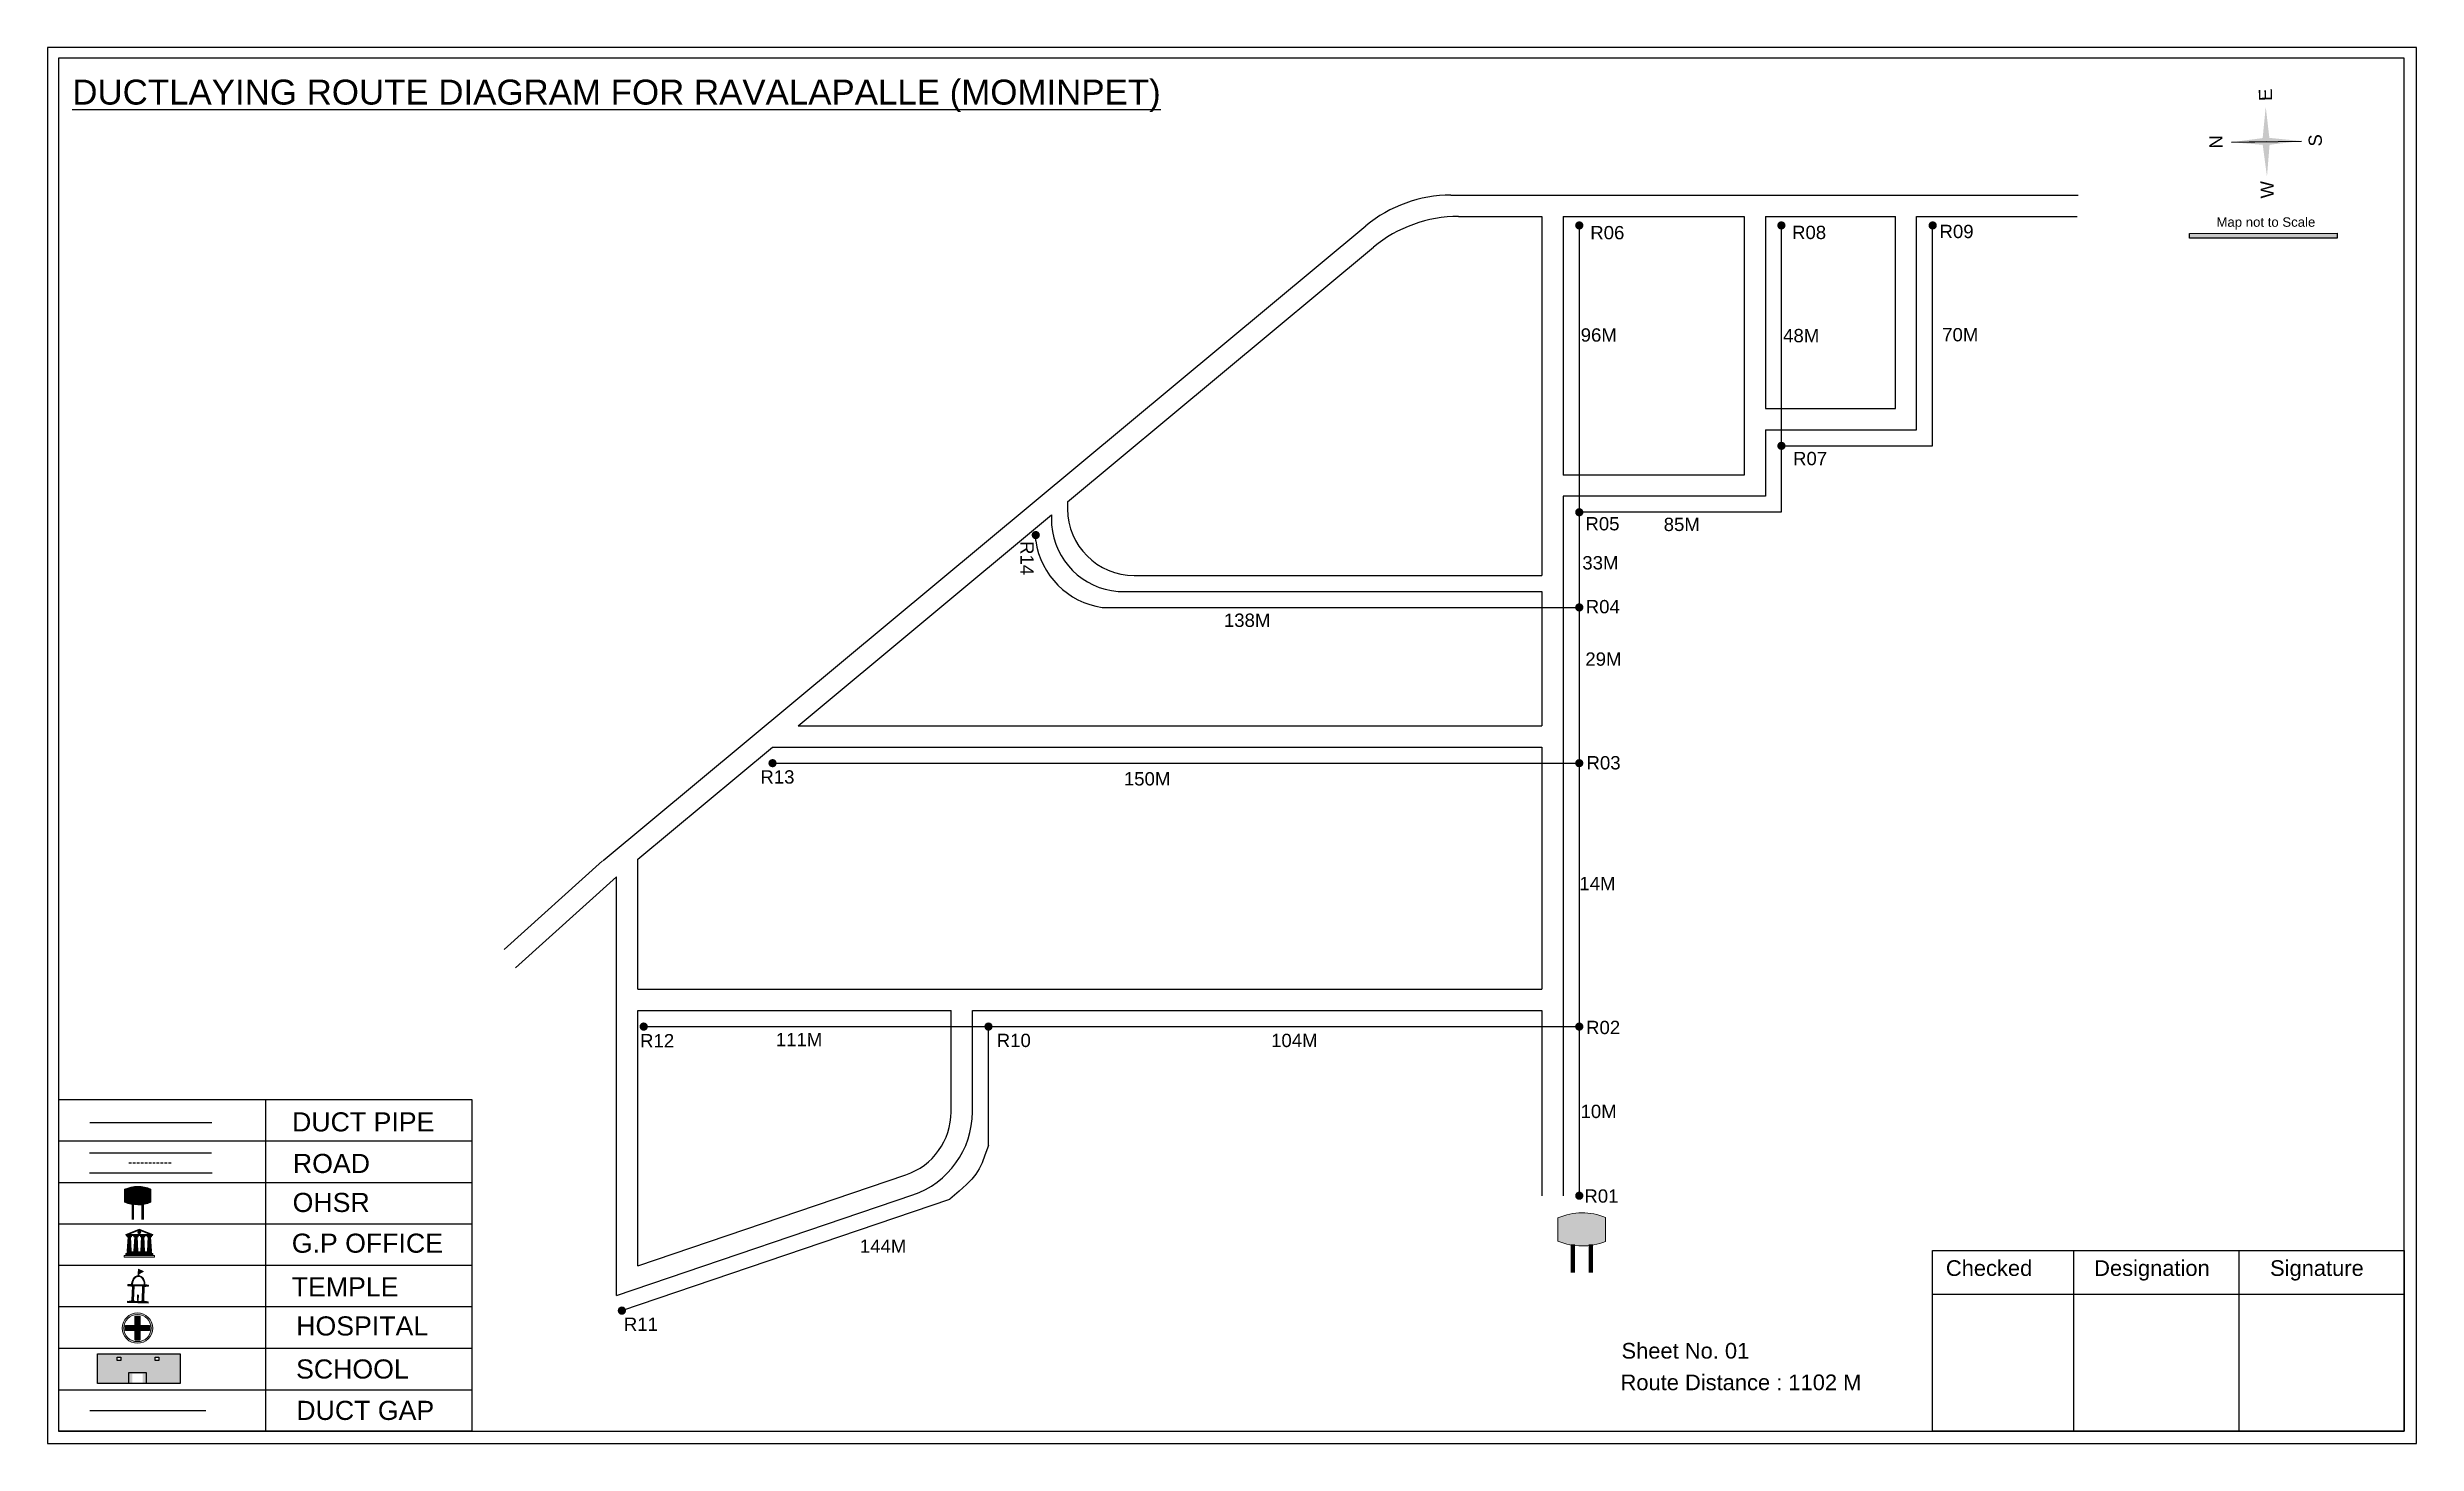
# Model space of a CAD drawing. Header units: inches. Extents: x 650 to 5493, y 229 to 773.
# Drawn here: x 2394 to 3284, y 249 to 773 of the extents above; entities that cross this region are included whole.
import ezdxf

# ---------------------------------------------------------------- set-up
doc = ezdxf.new("R2010")
doc.units = ezdxf.units.IN
doc.header["$MEASUREMENT"] = 0
doc.linetypes.add('DASHEDX2', pattern=[1.5, 1, -0.5])
for name, color, linetype in [('LANDMARK', 7, 'Continuous'), ('OHT', 7, 'Continuous'), ('pipe', 5, 'Continuous')]:
    doc.layers.add(name, color=color, linetype=linetype)
doc.styles.get("Standard").update_dxf_attribs({"font": 'arial.ttf'})

msp = doc.modelspace()

# ---------------------------------------------------------------- texts
at = {"color": 242, "true_color": 0xcd2027}
msp.add_text('%%UDUCTLAYING ROUTE DIAGRAM FOR RAVALAPALLE (MOMINPET)', height=9.375, dxfattribs=at).set_placement((2403.55, 751.55))
for s, height, rotation, p in [('E', 4.95, 91.00631, (3230.05, 752.94)), ('N', 4.95, 91.00631, (3211.46, 735.1)), ('S', 4.95, 91.00631, (3248.75, 735.84)), ('W', 4.95, 91.00631, (3230.69, 716.35)), ('R14', 5, 270, (2759.78, 587.59))]:
    msp.add_text(s, height=height, rotation=rotation).set_placement(p)
for s, height, p in [('R06', 5, (2973.86, 700.94)), ('R08', 5, (3049.66, 701.03)), ('R09', 5, (3105.07, 701.39)), ('Map not to Scale', 3.5424, (3209.13, 705.65)), ('70M', 5, (3106.08, 662.61)), ('96M', 5, (2970.26, 662.5)), ('48M', 5, (3046.31, 662.27)), ('R07', 5, (3050.04, 616.08)), ('R05', 5, (2972.04, 591.6)), ('85M', 5, (3001.44, 591.35)), ('33M', 5, (2970.88, 576.92)), ('R04', 5, (2972.16, 560.45)), ('138M', 5, (2836.21, 555.34)), ('29M', 5, (2972.01, 540.75)), ('R13', 5, (2662.06, 496.48)), ('150M', 5, (2798.63, 495.77)), ('R03', 5, (2972.44, 501.8)), ('14M', 5, (2969.77, 456.44)), ('R12', 5, (2616.85, 397.39)), ('111M', 5, (2667.84, 397.83)), ('R10', 5, (2750.86, 397.51)), ('104M', 5, (2853.94, 397.5)), ('R02', 5, (2972.28, 402.37)), ('10M', 5, (2970.2, 370.84)), ('DUCT PIPE', 7.178, (2486.11, 365.81)), ('ROAD ', 7.178, (2486.42, 350.2)), ('OHSR', 7.178, (2486.32, 335.54)), ('R01', 5, (2971.64, 339.05)), ('G.P OFFICE', 7.178, (2486, 320.24)), ('144M', 5, (2699.42, 320.21)), ('Checked', 5.886, (3107.47, 311.53)), ('Designation', 5.886, (3163.17, 311.53)), ('Signature', 5.886, (3229.27, 311.53)), ('TEMPLE', 7.178, (2485.99, 303.83)), ('HOSPITAL', 7.178, (2487.67, 289.15)), ('R11', 5, (2610.77, 290.88)), ('Sheet No. 01', 5.886, (2985.6, 280.47)), ('SCHOOL', 7.178, (2487.61, 272.98)), ('Route Distance : 1102 M', 5.886, (2985.23, 268.6)), ('DUCT GAP', 7.178, (2487.71, 257.43))]:
    msp.add_text(s, height=height).set_placement(p)

# ---------------------------------------------------------------- blocks, each defined once
blk = doc.blocks.new('OHT')
at = {"linetype": 'Continuous', "lineweight": 0, "true_color": 0x0ffffc}
blk.add_hatch(color=4, dxfattribs=at).paths.add_polyline_path([(0.012, 1), (0, 1, 0.101323), (-0.4, 0.916), (-0.4, 0.525, 0.194075), (0.399, 0.521), (0.399, 0.921, 0.097877)])
at = {"color": 4, "linetype": 'Continuous', "lineweight": 0, "true_color": 0x0ffffc, "flags": 128}
for points in [[(-0.4, 0.525), (-0.4, 0.916)], [(0.399, 0.521), (0.399, 0.921)]]:
    blk.add_lwpolyline(points, dxfattribs=at)
at = {"color": 4, "linetype": 'Continuous', "lineweight": 0, "true_color": 0x0ffffc, "const_width": 0.075, "flags": 128}
for points in [[(-0.15, 0), (-0.15, 0.475)], [(0.15, 0), (0.15, 0.473)]]:
    blk.add_lwpolyline(points, dxfattribs=at)
at = {"color": 4, "linetype": 'Continuous', "lineweight": 0, "true_color": 0x0ffffc}
for centre, radius, start, end in [((0.006, -0.019), 1.019, 67.3109, 113.4711), ((0.004, 1.513), 1.068, 247.7682, 291.7007)]:
    blk.add_arc(centre, radius, start, end, dxfattribs=at)
blk = doc.blocks.new('Government_Office')
at = {"linetype": 'Continuous', "lineweight": 0, "true_color": 0xff0000}
h = blk.add_hatch(color=1, dxfattribs=at)
h.paths.add_polyline_path([(0.44, 0.72), (0.45, 0.75), (0, 0.93), (-0.45, 0.75), (-0.44, 0.72)])
h.paths.add_polyline_path([(0.355, 0.75), (-0.355, 0.75), (0, 0.9)], flags=16)
h.paths.add_polyline_path([(0, 0.778, -1), (0, 0.872, -1)], flags=0)
h = blk.add_hatch(color=1, dxfattribs=at)
edge = h.paths.add_edge_path()
edge.add_arc((0, 0.825), 0.0467, 90, 270)
edge.add_arc((0, 0.825), 0.0467, 270, 450)
for points in [[(-0.5, 0.05), (0.5, 0.05), (0.5, 0), (-0.5, 0)], [(-0.45, 0.075), (-0.45, 0.12), (0.45, 0.12), (0.45, 0.075)], [(-0.4, 0.14), (-0.4, 0.18), (0.4, 0.18), (0.4, 0.14)]]:
    blk.add_hatch(color=1, dxfattribs=at).paths.add_polyline_path(points)
h = blk.add_hatch(color=1, dxfattribs=at)
edge = h.paths.add_edge_path()
edge.add_line((-0.27, 0.195), (-0.295, 0.675))
edge.add_line((-0.295, 0.675), (-0.29, 0.675))
edge.add_arc((-0.278, 0.688), 0.0176, 225.30401, 441.56588)
edge.add_line((-0.275, 0.705), (-0.395, 0.705))
edge.add_arc((-0.392, 0.688), 0.0176, 98.43412, 314.69599)
edge.add_line((-0.38, 0.675), (-0.375, 0.675))
edge.add_line((-0.375, 0.675), (-0.4, 0.195))
edge.add_line((-0.4, 0.195), (-0.27, 0.195))
h = blk.add_hatch(color=1, dxfattribs=at)
edge = h.paths.add_edge_path()
edge.add_line((-0.047, 0.195), (-0.072, 0.675))
edge.add_line((-0.072, 0.675), (-0.067, 0.675))
edge.add_arc((-0.054, 0.688), 0.0176, 225.30401, 441.56588)
edge.add_line((-0.052, 0.705), (-0.172, 0.705))
edge.add_arc((-0.169, 0.688), 0.0176, 98.43412, 314.69599)
edge.add_line((-0.157, 0.675), (-0.152, 0.675))
edge.add_line((-0.152, 0.675), (-0.177, 0.195))
edge.add_line((-0.177, 0.195), (-0.047, 0.195))
h = blk.add_hatch(color=1, dxfattribs=at)
edge = h.paths.add_edge_path()
edge.add_line((0.177, 0.195), (0.152, 0.675))
edge.add_line((0.152, 0.675), (0.157, 0.675))
edge.add_arc((0.169, 0.688), 0.0176, 225.30401, 441.56588)
edge.add_line((0.172, 0.705), (0.052, 0.705))
edge.add_arc((0.054, 0.688), 0.0176, 98.43412, 314.69599)
edge.add_line((0.067, 0.675), (0.072, 0.675))
edge.add_line((0.072, 0.675), (0.047, 0.195))
edge.add_line((0.047, 0.195), (0.177, 0.195))
h = blk.add_hatch(color=1, dxfattribs=at)
edge = h.paths.add_edge_path()
edge.add_line((0.4, 0.195), (0.375, 0.675))
edge.add_line((0.375, 0.675), (0.38, 0.675))
edge.add_arc((0.392, 0.688), 0.0176, 225.30401, 441.56588)
edge.add_line((0.395, 0.705), (0.275, 0.705))
edge.add_arc((0.278, 0.688), 0.0176, 98.43412, 314.69599)
edge.add_line((0.29, 0.675), (0.295, 0.675))
edge.add_line((0.295, 0.675), (0.27, 0.195))
edge.add_line((0.27, 0.195), (0.4, 0.195))
at = {"color": 1, "linetype": 'Continuous', "lineweight": 0, "true_color": 0xff0000, "flags": 128}
for points in [[(-0.45, 0.75), (-0.44, 0.72), (0.44, 0.72), (0.45, 0.75), (0, 0.93)], [(-0.355, 0.75), (0.355, 0.75), (0, 0.9)], [(-0.5, 0.05), (0.5, 0.05), (0.5, 0), (-0.5, 0)], [(-0.45, 0.075), (-0.45, 0.12), (0.45, 0.12), (0.45, 0.075)], [(-0.4, 0.14), (-0.4, 0.18), (0.4, 0.18), (0.4, 0.14)]]:
    blk.add_lwpolyline(points, close=True, dxfattribs=at)
for points in [[(0, 0.872, 1), (0, 0.778, 1)], [(-0.27, 0.195), (-0.295, 0.675), (-0.29, 0.675, 1.379694), (-0.275, 0.705), (-0.395, 0.705, 1.379694), (-0.38, 0.675), (-0.375, 0.675), (-0.4, 0.195)], [(-0.047, 0.195), (-0.072, 0.675), (-0.067, 0.675, 1.379694), (-0.052, 0.705), (-0.172, 0.705, 1.379694), (-0.157, 0.675), (-0.152, 0.675), (-0.177, 0.195)], [(0.177, 0.195), (0.152, 0.675), (0.157, 0.675, 1.379694), (0.172, 0.705), (0.052, 0.705, 1.379694), (0.067, 0.675), (0.072, 0.675), (0.047, 0.195)], [(0.4, 0.195), (0.375, 0.675), (0.38, 0.675, 1.379694), (0.395, 0.705), (0.275, 0.705, 1.379694), (0.29, 0.675), (0.295, 0.675), (0.27, 0.195)]]:
    blk.add_lwpolyline(points, format="xyb", close=True, dxfattribs=at)
blk = doc.blocks.new('Temple')
at = {"linetype": 'Continuous', "lineweight": 0, "true_color": 0xff0000}
h = blk.add_hatch(color=1, dxfattribs=at)
edge = h.paths.add_edge_path()
edge.add_line((0.175, 0.49), (0.225, 0.49))
edge.add_line((0.225, 0.49), (0.225, 0.497))
edge.add_line((0.225, 0.497), (0.307, 0.497))
edge.add_line((0.307, 0.497), (0.307, 0.533))
edge.add_line((0.307, 0.533), (0.257, 0.533))
edge.add_line((0.257, 0.533), (0.257, 0.54))
edge.add_line((0.257, 0.54), (0.2, 0.54))
edge.add_spline(control_points=[(0.2, 0.54), (0.2, 0.589), (0.19, 0.638), (0.142, 0.743), (0.092, 0.79), (0.027, 0.805), (0.02, 0.806), (0.012, 0.806)], knot_values=[4.712389, 4.712389, 4.712389, 4.712389, 5.278166, 5.278166, 6.117402, 6.117402, 6.223801, 6.223801, 6.223801, 6.223801], degree=3, periodic=0)
edge.add_line((0.012, 0.806), (0.012, 0.79))
edge.add_line((0.012, 0.79), (-0.012, 0.79))
edge.add_line((-0.012, 0.79), (-0.012, 0.806))
edge.add_spline(control_points=[(-0.012, 0.806), (-0.055, 0.802), (-0.096, 0.781), (-0.171, 0.699), (-0.197, 0.628), (-0.2, 0.55), (-0.2, 0.545), (-0.2, 0.54)], knot_values=[6.343965, 6.343965, 6.343965, 6.343965, 6.956638, 6.956638, 7.795874, 7.795874, 7.853982, 7.853982, 7.853982, 7.853982], degree=3, periodic=0)
edge.add_line((-0.2, 0.54), (-0.257, 0.54))
edge.add_line((-0.257, 0.54), (-0.257, 0.533))
edge.add_line((-0.257, 0.533), (-0.307, 0.533))
edge.add_line((-0.307, 0.533), (-0.307, 0.497))
edge.add_line((-0.307, 0.497), (-0.225, 0.497))
edge.add_line((-0.225, 0.497), (-0.225, 0.49))
edge.add_line((-0.225, 0.49), (-0.175, 0.49))
edge.add_line((-0.175, 0.49), (-0.175, 0.07))
edge.add_arc((-0.205, 0.07), 0.03, -90, 0, ccw=False)
edge.add_line((-0.205, 0.04), (-0.257, 0.04))
edge.add_line((-0.257, 0.04), (-0.257, 0.033))
edge.add_line((-0.257, 0.033), (-0.307, 0.033))
edge.add_line((-0.307, 0.033), (-0.307, 0))
edge.add_line((-0.307, 0), (0.307, 0))
edge.add_line((0.307, 0), (0.307, 0.033))
edge.add_line((0.307, 0.033), (0.257, 0.033))
edge.add_line((0.257, 0.033), (0.257, 0.04))
edge.add_line((0.257, 0.04), (0.205, 0.04))
edge.add_arc((0.205, 0.07), 0.03, 180, 270, ccw=False)
edge.add_line((0.175, 0.07), (0.175, 0.49))
h.paths.add_polyline_path([(0.125, 0.07, -0.414214), (0.095, 0.04), (0.05, 0.04), (0.05, 0.033), (-0.05, 0.033), (-0.05, 0.04), (-0.095, 0.04, -0.414214), (-0.125, 0.07), (-0.125, 0.497), (0.125, 0.497)], flags=16)
edge = h.paths.add_edge_path(flags=16)
edge.add_ellipse((0, 0.54), major_axis=(0, 0.242), ratio=0.722808, start_angle=270, end_angle=450, ccw=False)
edge.add_line((0.175, 0.54), (-0.175, 0.54))
h.paths.add_polyline_path([(0.012, 0.23), (0.012, 0.07), (-0.012, 0.07), (-0.012, 0.23)], flags=0)
h = blk.add_hatch(color=1, dxfattribs=at)
edge = h.paths.add_edge_path()
edge.add_line((0.012, 0.857), (0, 0.85))
edge.add_line((0, 0.85), (-0.003, 0.925))
edge.add_line((-0.003, 0.925), (-0.012, 0.925))
edge.add_line((-0.012, 0.925), (-0.012, 0.806))
edge.add_spline(control_points=[(-0.012, 0.806), (-0.004, 0.807), (0.004, 0.807), (0.012, 0.806)], knot_values=[6.223801, 6.223801, 6.223801, 6.223801, 6.343965, 6.343965, 6.343965, 6.343965], degree=3, periodic=0)
edge.add_line((0.012, 0.806), (0.012, 0.857))
h = blk.add_hatch(color=1, dxfattribs=at)
edge = h.paths.add_edge_path()
edge.add_line((0.012, 0.79), (0.012, 0.806))
edge.add_spline(control_points=[(0.012, 0.806), (0.004, 0.807), (-0.004, 0.807), (-0.012, 0.806)], knot_values=[6.223801, 6.223801, 6.223801, 6.223801, 6.343965, 6.343965, 6.343965, 6.343965], degree=3, periodic=0)
edge.add_line((-0.012, 0.806), (-0.012, 0.79))
edge.add_line((-0.012, 0.79), (0.012, 0.79))
at = {"linetype": 'Continuous', "lineweight": 0, "true_color": 0xe66000}
blk.add_hatch(color=32, dxfattribs=at).paths.add_polyline_path([(-0.006, 1), (0.147, 0.931), (0, 0.85)])
at = {"color": 1, "linetype": 'Continuous', "lineweight": 0, "true_color": 0xff0000, "flags": 128}
for points in [[(0.012, 0.925), (-0.012, 0.925), (-0.012, 0.79), (0.012, 0.79)], [(0.012, 0.23), (-0.012, 0.23), (-0.012, 0.07), (0.012, 0.07)]]:
    blk.add_lwpolyline(points, close=True, dxfattribs=at)
at = {"color": 32, "linetype": 'Continuous', "lineweight": 0, "true_color": 0xe66000, "flags": 128}
blk.add_lwpolyline([(-0.006, 1), (0.147, 0.931), (0, 0.85), (-0.006, 1)], dxfattribs=at)
at = {"color": 1, "linetype": 'Continuous', "lineweight": 0, "true_color": 0xff0000, "flags": 128}
blk.add_lwpolyline([(0.2, 0.54), (0.257, 0.54), (0.257, 0.533), (0.307, 0.533), (0.307, 0.497), (0.225, 0.497), (0.225, 0.49), (0.175, 0.49), (0.175, 0.07, 0.414214), (0.205, 0.04), (0.257, 0.04), (0.257, 0.033), (0.307, 0.033), (0.307, 0), (-0.307, 0), (-0.307, 0.033), (-0.257, 0.033), (-0.257, 0.04), (-0.205, 0.04, 0.414214), (-0.175, 0.07), (-0.175, 0.49), (-0.225, 0.49), (-0.225, 0.497), (-0.307, 0.497), (-0.307, 0.533), (-0.257, 0.533), (-0.257, 0.54), (-0.2, 0.54)], format="xyb", dxfattribs=at)
blk.add_lwpolyline([(-0.175, 0.54), (0.175, 0.54)], dxfattribs=at)
blk.add_lwpolyline([(0.125, 0.497), (0.125, 0.07, -0.414214), (0.095, 0.04), (0.05, 0.04), (0.05, 0.033), (-0.05, 0.033), (-0.05, 0.04), (-0.095, 0.04, -0.414214), (-0.125, 0.07), (-0.125, 0.497)], format="xyb", close=True, dxfattribs=at)
at = {"color": 1, "linetype": 'Continuous', "lineweight": 0, "true_color": 0xff0000}
blk.add_ellipse((0, 0.54), major_axis=(0, 0.242), ratio=0.722808, start_param=4.712389, end_param=7.853982, dxfattribs=at)
blk.add_open_spline([(0.2, 0.54), (0.2, 0.589), (0.19, 0.638), (0.142, 0.743), (0.092, 0.79), (-0.023, 0.816), (-0.085, 0.794), (-0.171, 0.699), (-0.197, 0.628), (-0.2, 0.55), (-0.2, 0.545), (-0.2, 0.54)], degree=3, knots=[4.712389, 4.712389, 4.712389, 4.712389, 5.278166, 5.278166, 6.117402, 6.117402, 6.956638, 6.956638, 7.795874, 7.795874, 7.853982, 7.853982, 7.853982, 7.853982], dxfattribs=at)
blk = doc.blocks.new('*U5')
at = {"color": 0, "linetype": 'DASHEDX2', "transparency": 16777216}
blk.add_line((-8.22, 0), (8.01, 0), dxfattribs=at)
blk = doc.blocks.new('Hospital')
at = {"linetype": 'Continuous', "lineweight": 0, "true_color": 0x000000}
h = blk.add_hatch(color=18, dxfattribs=at)
h.paths.add_polyline_path([(-0.5, 0, 1), (0.5, 0, 1)])
h.paths.add_polyline_path([(0.446, 0, -1), (-0.446, 0, -1)], flags=16)
at = {"linetype": 'Continuous', "true_color": 0xff0000}
blk.add_hatch(color=1, dxfattribs=at).paths.add_polyline_path([(-0.394, 0.08), (-0.08, 0.08), (-0.08, 0.394), (0.08, 0.394), (0.08, 0.08), (0.394, 0.08), (0.394, -0.08), (0.08, -0.08), (0.08, -0.394), (-0.08, -0.394), (-0.08, -0.08), (-0.394, -0.08)])
at = {"color": 1, "linetype": 'Continuous', "true_color": 0xff0000, "flags": 128}
blk.add_lwpolyline([(-0.394, 0.08), (-0.08, 0.08), (-0.08, 0.394), (0.08, 0.394), (0.08, 0.08), (0.394, 0.08), (0.394, -0.08), (0.08, -0.08), (0.08, -0.394), (-0.08, -0.394), (-0.08, -0.08), (-0.394, -0.08)], close=True, dxfattribs=at)
at = {"color": 18, "linetype": 'Continuous', "lineweight": 0, "true_color": 0x000000}
for radius in [0.5, 0.446]:
    blk.add_circle((0, 0), radius, dxfattribs=at)

# ---------------------------------------------------------------- hatches: boundary and pattern name
at = {"ltscale": 0.5}
h = msp.add_hatch(color=5, dxfattribs=at)
h.dxf.hatch_style = 1
h.paths.add_polyline_path([(2971.29, 706.15, 1), (2968.18, 706.15, 1)])
h = msp.add_hatch(color=5, dxfattribs=at)
h.dxf.hatch_style = 1
h.paths.add_polyline_path([(3047.23, 706.15, 1), (3044.11, 706.15, 1)])
h = msp.add_hatch(color=5, dxfattribs=at)
h.dxf.hatch_style = 1
h.paths.add_polyline_path([(3104.07, 706.15, 1), (3100.95, 706.15, 1)])
at = {"true_color": 0x0093dd}
h = msp.add_hatch(color=142, dxfattribs=at)
h.dxf.hatch_style = 1
h.paths.add_polyline_path([(3198.96, 703.15), (3198.96, 701.31), (3254.47, 701.43), (3254.47, 703.28)])
at = {"ltscale": 0.5}
h = msp.add_hatch(color=5, dxfattribs=at)
h.dxf.hatch_style = 1
h.paths.add_polyline_path([(3047.23, 623.35, 1), (3044.11, 623.35, 1)])
h = msp.add_hatch(color=5, dxfattribs=at)
h.dxf.hatch_style = 1
h.paths.add_polyline_path([(2971.29, 598.4, 1), (2968.18, 598.4, 1)])
h = msp.add_hatch(color=5, dxfattribs=at)
h.dxf.hatch_style = 1
h.paths.add_polyline_path([(2767.08, 589.84, 1), (2763.97, 589.84, 1)])
h = msp.add_hatch(color=5, dxfattribs=at)
h.dxf.hatch_style = 1
h.paths.add_polyline_path([(2971.29, 562.66, 1), (2968.18, 562.66, 1)])
h = msp.add_hatch(color=5, dxfattribs=at)
h.dxf.hatch_style = 1
h.paths.add_polyline_path([(2668.19, 504.15, 1), (2665.08, 504.15, 1)])
h = msp.add_hatch(color=5, dxfattribs=at)
h.dxf.hatch_style = 1
h.paths.add_polyline_path([(2971.29, 504.15, 1), (2968.18, 504.15, 1)])
h = msp.add_hatch(color=5, dxfattribs=at)
h.dxf.hatch_style = 1
h.paths.add_polyline_path([(2619.78, 405.19, 1), (2616.66, 405.19, 1)])
h = msp.add_hatch(color=5, dxfattribs=at)
h.dxf.hatch_style = 1
h.paths.add_polyline_path([(2749.32, 405.19, 1), (2746.2, 405.19, 1)])
h = msp.add_hatch(color=5, dxfattribs=at)
h.dxf.hatch_style = 1
h.paths.add_polyline_path([(2971.29, 405.19, 1), (2968.18, 405.19, 1)])
h = msp.add_hatch(color=5, dxfattribs=at)
h.dxf.hatch_style = 1
h.paths.add_polyline_path([(2971.29, 341.66, 1), (2968.18, 341.66, 1)])
h = msp.add_hatch(color=5, dxfattribs=at)
h.dxf.hatch_style = 1
h.paths.add_polyline_path([(2611.58, 298.49, 1), (2608.46, 298.49, 1)])
at = {"true_color": 0xc8c92d}
h = msp.add_hatch(color=52, dxfattribs=at)
h.dxf.hatch_style = 1
h.paths.add_polyline_path([(2419.15, 282.22), (2412.98, 282.22), (2412.98, 271.13), (2419.15, 271.13)])
h.paths.add_polyline_path([(2443.99, 282.22), (2437.83, 282.22), (2437.83, 271.13), (2443.99, 271.13)])
at = {"true_color": 0x293189}
h = msp.add_hatch(color=177, dxfattribs=at)
h.dxf.hatch_style = 1
h.paths.add_polyline_path([(2437.83, 282.22), (2419.15, 282.22), (2419.15, 271.13), (2426.16, 271.13), (2426.16, 274.76), (2430.01, 274.76), (2430.01, 271.13), (2437.83, 271.13)])
h.paths.add_polyline_path([(2421.81, 279.75), (2420.44, 279.75), (2420.44, 281.01), (2421.81, 281.01)], flags=16)
h.paths.add_polyline_path([(2434.69, 279.75), (2434.69, 281.01), (2436.06, 281.01), (2436.06, 279.75)], flags=16)

# ---------------------------------------------------------------- linework, layer by layer
for p, q in [((3214.73, 737.4), (3241.02, 737.86)), ((2921.52, 717.54), (3157.16, 717.54)), ((2602.94, 467.62), (2889.55, 705.98)), ((2924.41, 709.54), (2955.7, 709.54)), ((2955.7, 709.54), (2955.7, 574.66)), ((2963.7, 709.54), (3031.64, 709.54)), ((2963.7, 709.54), (2963.7, 612.4)), ((3031.64, 709.54), (3031.64, 612.4)), ((3039.64, 709.54), (3088.48, 709.54)), ((3039.64, 709.54), (3039.64, 637.35)), ((3088.48, 637.35), (3088.48, 709.54)), ((3096.48, 709.54), (3099.96, 709.54)), ((3096.48, 709.54), (3156.8, 709.54)), ((3096.48, 629.35), (3096.48, 709.54)), ((2777.49, 602.38), (2892.44, 697.98)), ((3039.64, 637.35), (3088.48, 637.35)), ((3039.64, 629.35), (3039.64, 604.4)), ((3039.64, 629.35), (3096.48, 629.35)), ((3031.64, 612.4), (2963.7, 612.4)), ((2676.22, 518.15), (2771.49, 597.39)), ((2771.49, 597.39), (2771.49, 593.66)), ((2777.49, 602.38), (2777.49, 599.66)), ((2963.7, 604.4), (2963.7, 341.66)), ((3039.64, 604.4), (2963.7, 604.4)), ((2802.49, 574.66), (2955.7, 574.66)), ((2796.49, 568.66), (2955.7, 568.66)), ((2955.7, 568.66), (2955.7, 518.15)), ((2676.22, 518.15), (2955.7, 518.15)), ((2616.06, 468.12), (2666.6, 510.15)), ((2666.6, 510.15), (2955.7, 510.15)), ((2955.7, 510.15), (2955.7, 419.19)), ((2565.77, 434.19), (2602.71, 467.41)), ((2616.06, 419.19), (2616.06, 468.12)), ((2570.03, 427.26), (2608.06, 461.46)), ((2608.06, 304.17), (2608.06, 461.46)), ((2616.06, 419.19), (2955.7, 419.19)), ((2616.06, 315.34), (2616.06, 411.19)), ((2616.06, 411.19), (2733.72, 411.19)), ((2733.72, 373.18), (2733.72, 411.19)), ((2741.72, 411.19), (2955.7, 411.19)), ((2741.72, 373.18), (2741.72, 411.19)), ((2955.7, 411.19), (2955.7, 341.66)), ((2398.3, 377.66), (2398.3, 253.23)), ((2476.07, 377.66), (2476.07, 253.23)), ((2553.83, 362.1), (2398.3, 362.1)), ((2409.96, 357.81), (2455.84, 357.81)), ((2409.96, 350.29), (2456.08, 350.29)), ((2616.06, 315.34), (2716.76, 349.51)), ((2553.83, 346.55), (2398.3, 346.55)), ((2608.06, 304.17), (2719.33, 341.93)), ((2553.83, 331), (2398.3, 331)), ((2553.83, 315.44), (2398.3, 315.44)), ((2553.83, 299.89), (2398.3, 299.89)), ((2398.3, 284.34), (2553.83, 284.34)), ((2398.3, 268.79), (2553.83, 268.79)), ((2553.83, 253.23), (2398.3, 253.23))]:
    msp.add_line(p, q)
at = {"color": 1}
msp.add_line((3214.73, 737.4), (3227.89, 737.63), dxfattribs=at)
at = {"color": 242, "true_color": 0xcd2027}
for p, q in [((3155.36, 321.08), (3155.36, 253.19)), ((3217.56, 321.08), (3217.56, 253.19)), ((3102.4, 304.63), (3279.62, 304.63))]:
    msp.add_line(p, q, dxfattribs=at)
for points in [[(2394.18, 773.03), (2394.18, 248.54), (3284.33, 248.54), (3284.33, 773.03)], [(2398.3, 769.02), (2398.3, 253.25), (3279.62, 253.25), (3279.62, 769.02)], [(2444.06, 282.22), (2444.06, 271.13), (2412.98, 271.13), (2412.98, 282.22)], [(2421.81, 281.01), (2421.81, 279.75), (2420.44, 279.75), (2420.44, 281.01)], [(2434.69, 279.75), (2434.69, 281.01), (2436.06, 281.01), (2436.06, 279.75)]]:
    msp.add_lwpolyline(points, close=True)
at = {"color": 142, "true_color": 0x0093dd}
msp.add_lwpolyline([(3254.47, 701.43), (3198.96, 701.31), (3198.96, 703.15), (3254.47, 703.28), (3254.47, 701.43)], dxfattribs=at)
for points in [[(2553.83, 253.23), (2553.83, 377.66), (2398.3, 377.66)], [(2424.83, 271.13), (2424.83, 275.23), (2431.35, 275.23), (2431.35, 271.13)]]:
    msp.add_lwpolyline(points)
at = {"color": 5}
msp.add_lwpolyline([(2747.73, 360.53), (2746.45, 356.91), (2745.36, 354.07), (2744.29, 351.78), (2743.06, 349.81), (2741.51, 347.91), (2739.47, 345.85), (2736.77, 343.4), (2733.24, 340.31)], dxfattribs=at)
at = {"color": 242, "true_color": 0xcd2027}
msp.add_lwpolyline([(3279.62, 253.19), (3102.4, 253.19), (3102.4, 321.08), (3279.62, 321.08)], close=True, dxfattribs=at)
for centre, radius, start, end in [((2921.52, 667.54), 50, 90, 129.74963), ((2924.41, 659.54), 50, 90, 129.74963), ((2802.49, 599.66), 25, 180, 270), ((2798.53, 595.69), 27.11, 184.30759, 265.69241), ((2708.72, 373.18), 25, 288.74357, 0), ((2708.72, 373.18), 33, 288.74357, 0)]:
    msp.add_arc(centre, radius, start, end)
for points in [[(3229.17, 737.66), (3226.35, 737.61), (3227.64, 750.77)], [(3227.91, 736.33), (3227.86, 739.15), (3241.02, 737.86)], [(3229.18, 737.66), (3226.35, 737.61), (3228.11, 724.48)]]:
    msp.add_solid(points)
at = {"color": 1}
msp.add_solid([(3227.91, 736.33), (3227.86, 739.15), (3214.73, 737.4)], dxfattribs=at)
at = {"layer": 'OHT', "color": 5}
msp.add_line((2410.13, 369.19), (2456.01, 369.19), dxfattribs=at)
at = {"layer": 'OHT', "color": 1}
msp.add_line((2410.13, 261), (2453.72, 261), dxfattribs=at)
at = {"layer": 'pipe'}
for p, q in [((2969.7, 706.45), (2969.7, 612.4)), ((3045.64, 705.97), (3045.64, 637.35)), ((3102.48, 623.35), (3102.48, 706.02)), ((3045.64, 637.35), (3045.64, 598.4)), ((3045.64, 623.35), (3102.48, 623.35)), ((2969.7, 612.4), (2969.7, 341.66)), ((3045.64, 598.4), (2969.7, 598.4)), ((2765.49, 590.03), (2765.49, 587.66)), ((2790.49, 562.66), (2969.7, 562.66)), ((2666.6, 504.15), (2969.7, 504.15)), ((2617.62, 405.19), (2733.72, 405.19)), ((2733.72, 405.19), (2969.7, 405.19)), ((2747.72, 360.53), (2747.72, 405.19)), ((2609.99, 298.49), (2733.23, 340.31))]:
    msp.add_line(p, q, dxfattribs=at)
msp.add_arc((2794.78, 591.94), 29.6, 188.32829, 261.67171, dxfattribs=at)

# ---------------------------------------------------------------- block references
at = {"linetype": 'DASHEDX2'}
msp.add_blockref('*U5', (2432.96, 354.05), dxfattribs=at)
at = {"layer": 'LANDMARK'}
for name, p, xscale, yscale, zscale in [('Government_Office', (2428.72, 318.59), 11.32114773247135, 11.32114773247135, 11.32114773247135), ('Hospital', (2428.03, 291.93), 11.41772014427468, 11.41772014427468, 11.41772014427468)]:
    msp.add_blockref(name, p, dxfattribs=dict(at, xscale=xscale, yscale=yscale, zscale=zscale))
at = {"layer": 'LANDMARK', "xscale": 12.62452535729322, "yscale": 12.62452535729322, "zscale": 12.62452535729322, "rotation": 358.3713438591284}
msp.add_blockref('Temple', (2428.15, 301.46), dxfattribs=at)
at = {"layer": 'OHT'}
for p, xscale, yscale, zscale in [((2428.13, 332.69), 12.45189723782068, 12.45189723782068, 12.45189723782068), ((2970.69, 312.81), 22.41341502807723, 22.41341502807723, 22.41341502807723)]:
    msp.add_blockref('OHT', p, dxfattribs=dict(at, xscale=xscale, yscale=yscale, zscale=zscale))

msp.set_redraw_order([(e.dxf.handle, doc.entitydb.next_handle()) for e in msp.query("TEXT MTEXT ATTDEF DIMENSION ARC_DIMENSION")])  # texts and dimensions are drawn at this point

doc.saveas('drawing.dxf')
